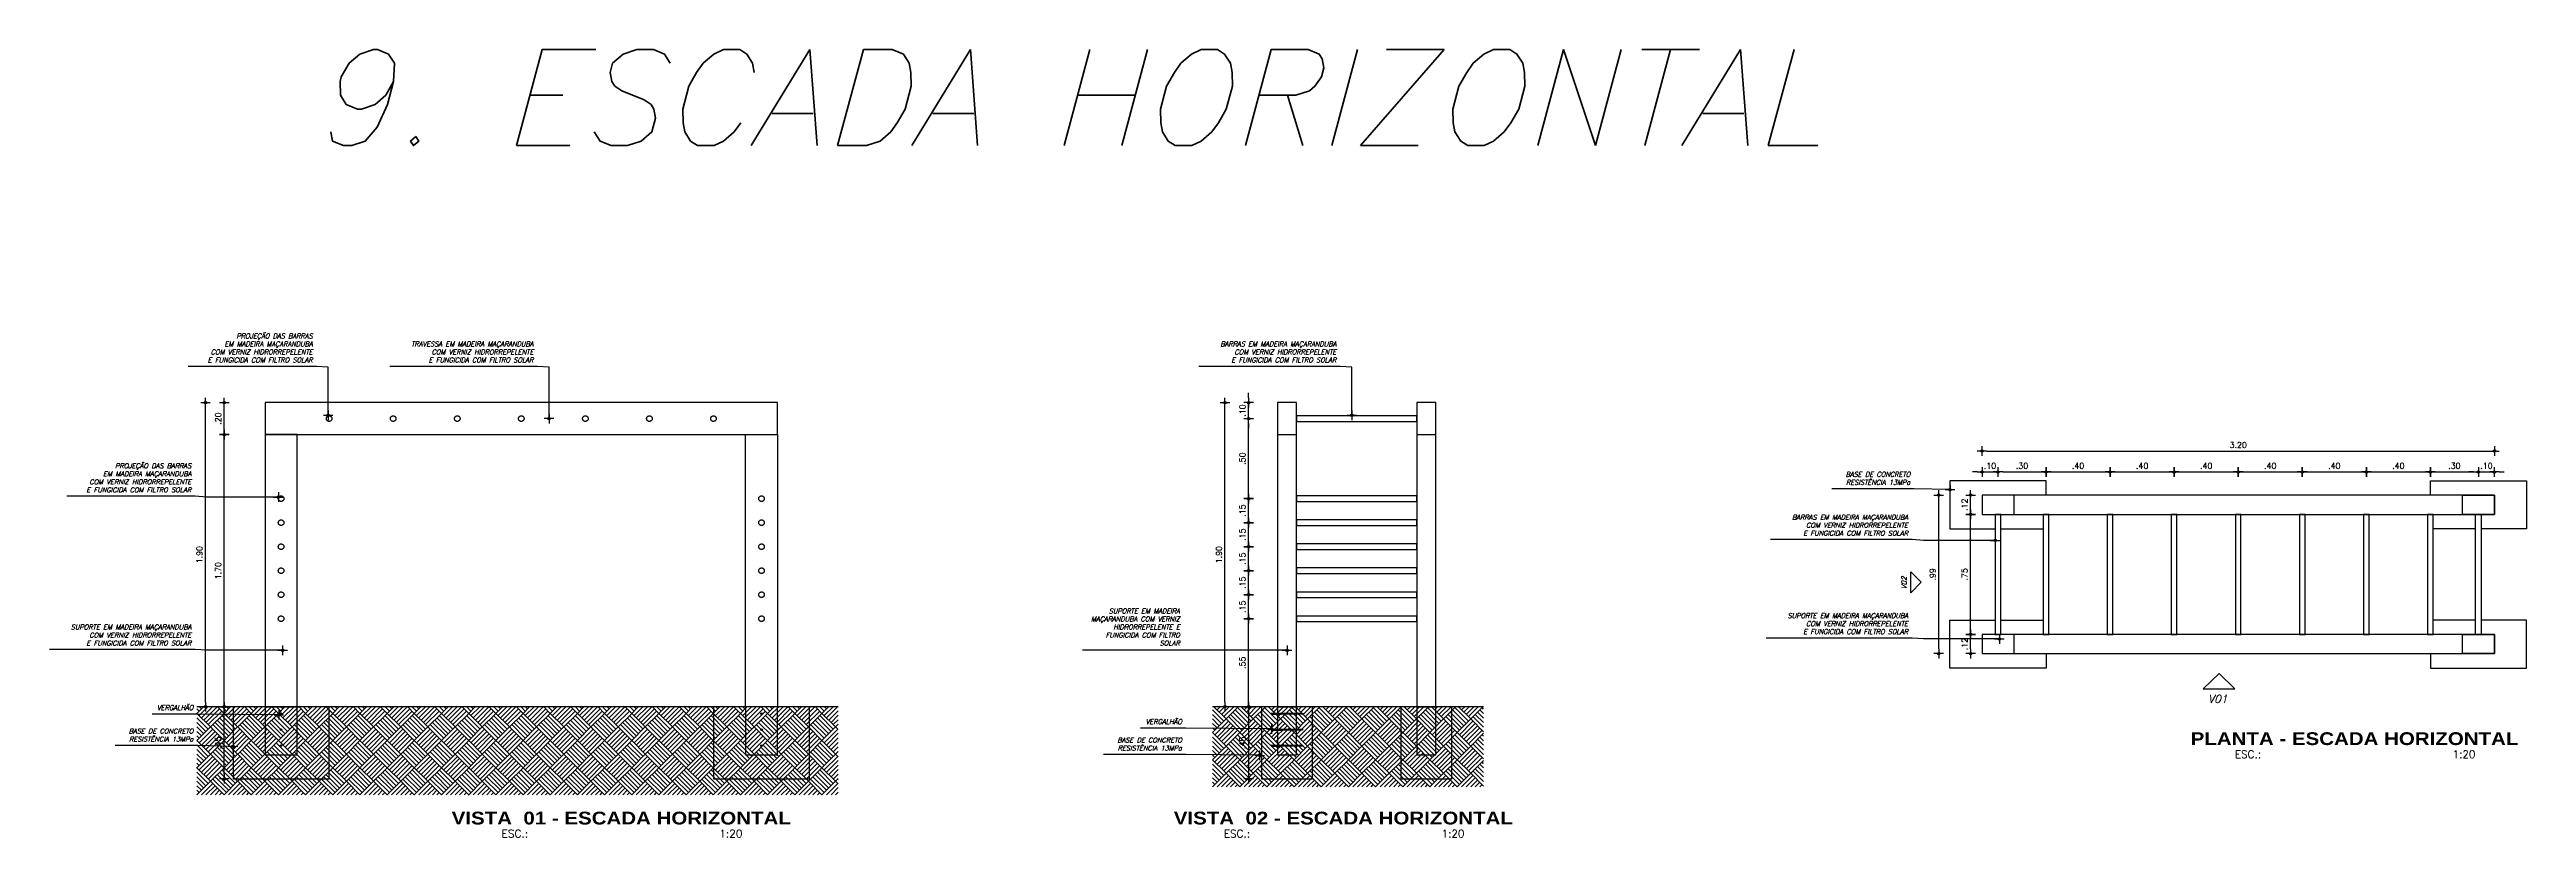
# Model space of a CAD drawing. Header units: millimetres. Extents: x 490 to 675, y -160 to -87.
# Drawn here: x 650.64 to 666.11, y -149.03 to -144.11 of the extents above; entities that cross this region are included whole.
import ezdxf
from ezdxf.enums import TextEntityAlignment as Align

# ---------------------------------------------------------------- set-up
doc = ezdxf.new("R2010")
doc.units = ezdxf.units.MM
doc.header["$LTSCALE"] = 2.5
doc.linetypes.add('HIDDEN', pattern=[0.375, 0.25, -0.125])
for name, color, linetype in [('ARQ_COTAS', 1, 'Continuous'), ('COTAS', 1, 'Continuous'), ('HAT', 8, 'Continuous'), ('TEXTOS', 2, 'Continuous'), ('TITULO', 2, 'Continuous'), ('UR_PROJEÇAO', 8, 'HIDDEN'), ('UR_VISTA1', 7, 'Continuous'), ('UR_VISTA2', 2, 'Continuous'), ('UR_VISTA4', 1, 'Continuous')]:
    doc.layers.add(name, color=color, linetype=linetype)
doc.styles.add('COTA20', font='ROMANS.SHX')
doc.styles.add('COTA200', font='ROMANS.SHX')
doc.styles.add('ROMANS', font='romans', dxfattribs={"oblique": 15})
doc.styles.add('TIT200', font='')
doc.styles.get('TIT200').set_extended_font_data('Arial Black')
doc.dimstyles.new('Cota20', dxfattribs={"dimscale": 0, "dimtxt": 0.04, "dimasz": 0.03, "dimexe": 0.05, "dimexo": 0.2, "dimgap": 0.025, "dimtad": 1, "dimlfac": -1, "dimzin": 4, "dimdsep": 46, "dimtxsty": 'ROMANS', "dimblk": 'ARCHTICK', "dimcen": 0.075, "dimclrd": 256, "dimclre": 8, "dimclrt": 2, "dimadec": 0, "dimazin": 0, "dimtfac": 1.2, "dimtix": 1, "dimtmove": 2, "dimatfit": 3, "dimldrblk": 'DOT', "dimfxl": 0.2, "dimfxlon": 1, "dimtvp": 2, "dimtolj": 1, "dimtzin": 4, "dimarcsym": 0})
doc.dimstyles.new('COTA20$0', dxfattribs={"dimtxt": 0.036, "dimasz": 0.03, "dimexe": 0.05, "dimexo": 0.95, "dimgap": 0.02, "dimtad": 1, "dimzin": 4, "dimdsep": 46, "dimtxsty": 'COTA20', "dimblk": 'bola', "dimcen": 0.1, "dimdle": 0.05, "dimse1": 1, "dimse2": 1, "dimclrd": 256, "dimclre": 256, "dimclrt": 2, "dimadec": 0, "dimazin": 0, "dimtfac": 1, "dimtix": 1, "dimtmove": 2, "dimatfit": 3, "dimldrblk": 'USERTICK', "dimfxl": 1, "dimtvp": 3.125, "dimtolj": 1, "dimtzin": 4, "dimarcsym": 0})

# ---------------------------------------------------------------- blocks, each defined once
blk = doc.blocks.new('bola')
blk.add_hatch(color=0).paths.add_polyline_path([(-0.25, 0, 1), (0.25, 0, 1)])
at = {"color": 0}
for p, q in [((-1, 0), (-0.25, 0)), ((0, 1), (0, 0.25)), ((0.25, 0), (1, 0)), ((0, -0.25), (0, -1))]:
    blk.add_line(p, q, dxfattribs=at)
blk.add_circle((0, 0), 0.25, dxfattribs=at)
blk = doc.blocks.new('*D595')
at = {"layer": 'COTAS', "lineweight": -2}
blk.add_line((662.64, -147.855), (662.64, -147.795), dxfattribs=at)
at = {"layer": 'DEFPOINTS', "color": 0}
for p in [(662.64, -147.765), (662.711, -147.765), (662.711, -147.885)]:
    blk.add_point(p, dxfattribs=at)
at = {"layer": 'COTAS', "lineweight": -2, "xscale": 0.03, "yscale": 0.03, "zscale": 0.03}
for p, rotation in [((662.64, -147.765), 90), ((662.64, -147.885), 270)]:
    blk.add_blockref('bola', p, dxfattribs=dict(at, rotation=rotation))
at = {"layer": 'COTAS', "color": 2, "insert": (662.602, -147.825), "char_height": 0.036, "attachment_point": 5, "rotation": 90, "style": 'COTA20'}
blk.add_mtext('\\A1;.12', dxfattribs=at)
blk = doc.blocks.new('USERTICK')
at = {"color": 0}
for p, q in [((-1, 0), (1, 0)), ((0, 1), (0, -1))]:
    blk.add_line(p, q, dxfattribs=at)
blk.add_circle((0, 0), 0.25, dxfattribs=at)
blk = doc.blocks.new('*D596')
at = {"layer": 'COTAS', "lineweight": -2}
blk.add_line((662.64, -147.735), (662.64, -147.045), dxfattribs=at)
at = {"layer": 'DEFPOINTS', "color": 0}
for p in [(662.64, -147.015), (662.711, -147.015), (662.711, -147.765)]:
    blk.add_point(p, dxfattribs=at)
at = {"layer": 'COTAS', "lineweight": -2, "xscale": 0.03, "yscale": 0.03, "zscale": 0.03}
for p, rotation in [((662.64, -147.015), 90), ((662.64, -147.765), 270)]:
    blk.add_blockref('bola', p, dxfattribs=dict(at, rotation=rotation))
at = {"layer": 'COTAS', "color": 2, "insert": (662.602, -147.39), "char_height": 0.036, "attachment_point": 5, "rotation": 90, "style": 'COTA20'}
blk.add_mtext('\\A1;.75', dxfattribs=at)
blk = doc.blocks.new('*D597')
at = {"layer": 'COTAS', "lineweight": -2}
blk.add_line((662.64, -146.985), (662.64, -146.925), dxfattribs=at)
at = {"layer": 'DEFPOINTS', "color": 0}
for p in [(662.64, -146.895), (662.711, -146.895), (662.711, -147.015)]:
    blk.add_point(p, dxfattribs=at)
at = {"layer": 'COTAS', "lineweight": -2, "xscale": 0.03, "yscale": 0.03, "zscale": 0.03}
for p, rotation in [((662.64, -146.895), 90), ((662.64, -147.015), 270)]:
    blk.add_blockref('bola', p, dxfattribs=dict(at, rotation=rotation))
at = {"layer": 'COTAS', "color": 2, "insert": (662.602, -146.955), "char_height": 0.036, "attachment_point": 5, "rotation": 90, "style": 'COTA20'}
blk.add_mtext('\\A1;.12', dxfattribs=at)
blk = doc.blocks.new('*D571')
at = {"layer": 'COTAS', "lineweight": -2}
blk.add_line((662.441, -147.855), (662.441, -146.925), dxfattribs=at)
at = {"layer": 'DEFPOINTS', "color": 0}
for p in [(662.441, -146.895), (662.628, -146.895), (662.628, -147.885)]:
    blk.add_point(p, dxfattribs=at)
at = {"layer": 'COTAS', "lineweight": -2, "xscale": 0.03, "yscale": 0.03, "zscale": 0.03}
for p, rotation in [((662.441, -146.895), 90), ((662.441, -147.885), 270)]:
    blk.add_blockref('bola', p, dxfattribs=dict(at, rotation=rotation))
at = {"layer": 'COTAS', "color": 2, "insert": (662.403, -147.39), "char_height": 0.036, "attachment_point": 5, "rotation": 90, "style": 'COTA20'}
blk.add_mtext('\\A1;.99', dxfattribs=at)
blk = doc.blocks.new('*D572')
at = {"layer": 'COTAS', "lineweight": -2}
blk.add_line((662.741, -146.62), (665.881, -146.62), dxfattribs=at)
at = {"layer": 'DEFPOINTS', "color": 0}
for p in [(665.911, -146.62), (662.711, -147.817), (665.911, -147.817)]:
    blk.add_point(p, dxfattribs=at)
at = {"layer": 'COTAS', "lineweight": -2, "xscale": 0.03, "yscale": 0.03, "zscale": 0.03, "rotation": 180}
blk.add_blockref('bola', (662.711, -146.62), dxfattribs=at)
at = {"layer": 'COTAS', "lineweight": -2, "xscale": 0.03, "yscale": 0.03, "zscale": 0.03}
blk.add_blockref('bola', (665.911, -146.62), dxfattribs=at)
at = {"layer": 'COTAS', "color": 2, "insert": (664.311, -146.582), "char_height": 0.036, "attachment_point": 5, "style": 'COTA20'}
blk.add_mtext('\\A1;3.20', dxfattribs=at)
blk = doc.blocks.new('*D573')
at = {"layer": 'COTAS', "lineweight": -2}
for p, q in [((662.681, -146.75), (662.651, -146.75)), ((662.711, -146.75), (662.811, -146.75)), ((662.841, -146.75), (662.871, -146.75))]:
    blk.add_line(p, q, dxfattribs=at)
at = {"layer": 'DEFPOINTS', "color": 0}
for p in [(662.811, -146.75), (662.711, -146.947), (662.811, -146.947)]:
    blk.add_point(p, dxfattribs=at)
at = {"layer": 'COTAS', "lineweight": -2, "xscale": 0.03, "yscale": 0.03, "zscale": 0.03}
blk.add_blockref('bola', (662.711, -146.75), dxfattribs=at)
at = {"layer": 'COTAS', "lineweight": -2, "xscale": 0.03, "yscale": 0.03, "zscale": 0.03, "rotation": 180}
blk.add_blockref('bola', (662.811, -146.75), dxfattribs=at)
at = {"layer": 'COTAS', "color": 2, "insert": (662.761, -146.712), "char_height": 0.036, "attachment_point": 5, "style": 'COTA20'}
blk.add_mtext('\\A1;.10', dxfattribs=at)
blk = doc.blocks.new('*D574')
at = {"layer": 'COTAS', "lineweight": -2}
blk.add_line((662.841, -146.75), (663.081, -146.75), dxfattribs=at)
at = {"layer": 'DEFPOINTS', "color": 0}
for p in [(663.111, -146.75), (662.811, -146.947), (663.111, -146.947)]:
    blk.add_point(p, dxfattribs=at)
at = {"layer": 'COTAS', "lineweight": -2, "xscale": 0.03, "yscale": 0.03, "zscale": 0.03, "rotation": 180}
blk.add_blockref('bola', (662.811, -146.75), dxfattribs=at)
at = {"layer": 'COTAS', "lineweight": -2, "xscale": 0.03, "yscale": 0.03, "zscale": 0.03}
blk.add_blockref('bola', (663.111, -146.75), dxfattribs=at)
at = {"layer": 'COTAS', "color": 2, "insert": (662.961, -146.712), "char_height": 0.036, "attachment_point": 5, "style": 'COTA20'}
blk.add_mtext('\\A1;.30', dxfattribs=at)
blk = doc.blocks.new('*D575')
at = {"layer": 'COTAS', "lineweight": -2}
blk.add_line((663.141, -146.75), (663.481, -146.75), dxfattribs=at)
at = {"layer": 'DEFPOINTS', "color": 0}
for p in [(663.511, -146.75), (663.111, -146.947), (663.511, -146.947)]:
    blk.add_point(p, dxfattribs=at)
at = {"layer": 'COTAS', "lineweight": -2, "xscale": 0.03, "yscale": 0.03, "zscale": 0.03, "rotation": 180}
blk.add_blockref('bola', (663.111, -146.75), dxfattribs=at)
at = {"layer": 'COTAS', "lineweight": -2, "xscale": 0.03, "yscale": 0.03, "zscale": 0.03}
blk.add_blockref('bola', (663.511, -146.75), dxfattribs=at)
at = {"layer": 'COTAS', "color": 2, "insert": (663.311, -146.712), "char_height": 0.036, "attachment_point": 5, "style": 'COTA20'}
blk.add_mtext('\\A1;.40', dxfattribs=at)
blk = doc.blocks.new('*D576')
at = {"layer": 'COTAS', "lineweight": -2}
blk.add_line((663.541, -146.75), (663.881, -146.75), dxfattribs=at)
at = {"layer": 'DEFPOINTS', "color": 0}
for p in [(663.911, -146.75), (663.511, -146.947), (663.911, -146.947)]:
    blk.add_point(p, dxfattribs=at)
at = {"layer": 'COTAS', "lineweight": -2, "xscale": 0.03, "yscale": 0.03, "zscale": 0.03, "rotation": 180}
blk.add_blockref('bola', (663.511, -146.75), dxfattribs=at)
at = {"layer": 'COTAS', "lineweight": -2, "xscale": 0.03, "yscale": 0.03, "zscale": 0.03}
blk.add_blockref('bola', (663.911, -146.75), dxfattribs=at)
at = {"layer": 'COTAS', "color": 2, "insert": (663.711, -146.712), "char_height": 0.036, "attachment_point": 5, "style": 'COTA20'}
blk.add_mtext('\\A1;.40', dxfattribs=at)
blk = doc.blocks.new('*D577')
at = {"layer": 'COTAS', "lineweight": -2}
blk.add_line((663.941, -146.75), (664.281, -146.75), dxfattribs=at)
at = {"layer": 'DEFPOINTS', "color": 0}
for p in [(664.311, -146.75), (663.911, -146.947), (664.311, -146.947)]:
    blk.add_point(p, dxfattribs=at)
at = {"layer": 'COTAS', "lineweight": -2, "xscale": 0.03, "yscale": 0.03, "zscale": 0.03, "rotation": 180}
blk.add_blockref('bola', (663.911, -146.75), dxfattribs=at)
at = {"layer": 'COTAS', "lineweight": -2, "xscale": 0.03, "yscale": 0.03, "zscale": 0.03}
blk.add_blockref('bola', (664.311, -146.75), dxfattribs=at)
at = {"layer": 'COTAS', "color": 2, "insert": (664.111, -146.712), "char_height": 0.036, "attachment_point": 5, "style": 'COTA20'}
blk.add_mtext('\\A1;.40', dxfattribs=at)
blk = doc.blocks.new('*D578')
at = {"layer": 'COTAS', "lineweight": -2}
blk.add_line((664.341, -146.75), (664.681, -146.75), dxfattribs=at)
at = {"layer": 'DEFPOINTS', "color": 0}
for p in [(664.711, -146.75), (664.311, -146.947), (664.711, -146.947)]:
    blk.add_point(p, dxfattribs=at)
at = {"layer": 'COTAS', "lineweight": -2, "xscale": 0.03, "yscale": 0.03, "zscale": 0.03, "rotation": 180}
blk.add_blockref('bola', (664.311, -146.75), dxfattribs=at)
at = {"layer": 'COTAS', "lineweight": -2, "xscale": 0.03, "yscale": 0.03, "zscale": 0.03}
blk.add_blockref('bola', (664.711, -146.75), dxfattribs=at)
at = {"layer": 'COTAS', "color": 2, "insert": (664.511, -146.712), "char_height": 0.036, "attachment_point": 5, "style": 'COTA20'}
blk.add_mtext('\\A1;.40', dxfattribs=at)
blk = doc.blocks.new('*D579')
at = {"layer": 'COTAS', "lineweight": -2}
blk.add_line((664.741, -146.75), (665.081, -146.75), dxfattribs=at)
at = {"layer": 'DEFPOINTS', "color": 0}
for p in [(665.111, -146.75), (664.711, -146.947), (665.111, -146.947)]:
    blk.add_point(p, dxfattribs=at)
at = {"layer": 'COTAS', "lineweight": -2, "xscale": 0.03, "yscale": 0.03, "zscale": 0.03, "rotation": 180}
blk.add_blockref('bola', (664.711, -146.75), dxfattribs=at)
at = {"layer": 'COTAS', "lineweight": -2, "xscale": 0.03, "yscale": 0.03, "zscale": 0.03}
blk.add_blockref('bola', (665.111, -146.75), dxfattribs=at)
at = {"layer": 'COTAS', "color": 2, "insert": (664.911, -146.712), "char_height": 0.036, "attachment_point": 5, "style": 'COTA20'}
blk.add_mtext('\\A1;.40', dxfattribs=at)
blk = doc.blocks.new('*D580')
at = {"layer": 'COTAS', "lineweight": -2}
blk.add_line((665.141, -146.75), (665.481, -146.75), dxfattribs=at)
at = {"layer": 'DEFPOINTS', "color": 0}
for p in [(665.511, -146.75), (665.111, -146.947), (665.511, -146.947)]:
    blk.add_point(p, dxfattribs=at)
at = {"layer": 'COTAS', "lineweight": -2, "xscale": 0.03, "yscale": 0.03, "zscale": 0.03, "rotation": 180}
blk.add_blockref('bola', (665.111, -146.75), dxfattribs=at)
at = {"layer": 'COTAS', "lineweight": -2, "xscale": 0.03, "yscale": 0.03, "zscale": 0.03}
blk.add_blockref('bola', (665.511, -146.75), dxfattribs=at)
at = {"layer": 'COTAS', "color": 2, "insert": (665.311, -146.712), "char_height": 0.036, "attachment_point": 5, "style": 'COTA20'}
blk.add_mtext('\\A1;.40', dxfattribs=at)
blk = doc.blocks.new('*D581')
at = {"layer": 'COTAS', "lineweight": -2}
blk.add_line((665.541, -146.75), (665.781, -146.75), dxfattribs=at)
at = {"layer": 'DEFPOINTS', "color": 0}
for p in [(665.811, -146.75), (665.511, -146.947), (665.811, -146.947)]:
    blk.add_point(p, dxfattribs=at)
at = {"layer": 'COTAS', "lineweight": -2, "xscale": 0.03, "yscale": 0.03, "zscale": 0.03, "rotation": 180}
blk.add_blockref('bola', (665.511, -146.75), dxfattribs=at)
at = {"layer": 'COTAS', "lineweight": -2, "xscale": 0.03, "yscale": 0.03, "zscale": 0.03}
blk.add_blockref('bola', (665.811, -146.75), dxfattribs=at)
at = {"layer": 'COTAS', "color": 2, "insert": (665.661, -146.712), "char_height": 0.036, "attachment_point": 5, "style": 'COTA20'}
blk.add_mtext('\\A1;.30', dxfattribs=at)
blk = doc.blocks.new('*D582')
at = {"layer": 'COTAS', "lineweight": -2}
for p, q in [((665.781, -146.75), (665.751, -146.75)), ((665.811, -146.75), (665.911, -146.75)), ((665.941, -146.75), (665.971, -146.75))]:
    blk.add_line(p, q, dxfattribs=at)
at = {"layer": 'DEFPOINTS', "color": 0}
for p in [(665.911, -146.75), (665.811, -146.947), (665.911, -146.947)]:
    blk.add_point(p, dxfattribs=at)
at = {"layer": 'COTAS', "lineweight": -2, "xscale": 0.03, "yscale": 0.03, "zscale": 0.03}
blk.add_blockref('bola', (665.811, -146.75), dxfattribs=at)
at = {"layer": 'COTAS', "lineweight": -2, "xscale": 0.03, "yscale": 0.03, "zscale": 0.03, "rotation": 180}
blk.add_blockref('bola', (665.911, -146.75), dxfattribs=at)
at = {"layer": 'COTAS', "color": 2, "insert": (665.861, -146.712), "char_height": 0.036, "attachment_point": 5, "style": 'COTA20'}
blk.add_mtext('\\A1;.10', dxfattribs=at)
blk = doc.blocks.new('*D583')
at = {"layer": 'COTAS', "lineweight": -2}
blk.add_line((658.131, -148.187), (658.131, -147.697), dxfattribs=at)
at = {"layer": 'DEFPOINTS', "color": 0}
for p in [(658.131, -147.667), (658.335, -147.667), (658.215, -148.217)]:
    blk.add_point(p, dxfattribs=at)
at = {"layer": 'COTAS', "lineweight": -2, "xscale": 0.03, "yscale": 0.03, "zscale": 0.03}
for p, rotation in [((658.131, -147.667), 90), ((658.131, -148.217), 270)]:
    blk.add_blockref('bola', p, dxfattribs=dict(at, rotation=rotation))
at = {"layer": 'COTAS', "color": 2, "insert": (658.093, -147.942), "char_height": 0.036, "attachment_point": 5, "rotation": 90, "style": 'COTA20'}
blk.add_mtext('\\A1;.55', dxfattribs=at)
blk = doc.blocks.new('*D584')
at = {"layer": 'COTAS', "lineweight": -2}
blk.add_line((658.131, -147.637), (658.131, -147.547), dxfattribs=at)
at = {"layer": 'DEFPOINTS', "color": 0}
for p in [(658.131, -147.517), (658.335, -147.517), (658.335, -147.667)]:
    blk.add_point(p, dxfattribs=at)
at = {"layer": 'COTAS', "lineweight": -2, "xscale": 0.03, "yscale": 0.03, "zscale": 0.03}
for p, rotation in [((658.131, -147.517), 90), ((658.131, -147.667), 270)]:
    blk.add_blockref('bola', p, dxfattribs=dict(at, rotation=rotation))
at = {"layer": 'COTAS', "color": 2, "insert": (658.093, -147.592), "char_height": 0.036, "attachment_point": 5, "rotation": 90, "style": 'COTA20'}
blk.add_mtext('\\A1;.15', dxfattribs=at)
blk = doc.blocks.new('*D585')
at = {"layer": 'COTAS', "lineweight": -2}
blk.add_line((658.131, -147.487), (658.131, -147.397), dxfattribs=at)
at = {"layer": 'DEFPOINTS', "color": 0}
for p in [(658.131, -147.367), (658.335, -147.367), (658.335, -147.517)]:
    blk.add_point(p, dxfattribs=at)
at = {"layer": 'COTAS', "lineweight": -2, "xscale": 0.03, "yscale": 0.03, "zscale": 0.03}
for p, rotation in [((658.131, -147.367), 90), ((658.131, -147.517), 270)]:
    blk.add_blockref('bola', p, dxfattribs=dict(at, rotation=rotation))
at = {"layer": 'COTAS', "color": 2, "insert": (658.093, -147.442), "char_height": 0.036, "attachment_point": 5, "rotation": 90, "style": 'COTA20'}
blk.add_mtext('\\A1;.15', dxfattribs=at)
blk = doc.blocks.new('*D586')
at = {"layer": 'COTAS', "lineweight": -2}
blk.add_line((658.131, -147.337), (658.131, -147.247), dxfattribs=at)
at = {"layer": 'DEFPOINTS', "color": 0}
for p in [(658.131, -147.217), (658.335, -147.217), (658.335, -147.367)]:
    blk.add_point(p, dxfattribs=at)
at = {"layer": 'COTAS', "lineweight": -2, "xscale": 0.03, "yscale": 0.03, "zscale": 0.03}
for p, rotation in [((658.131, -147.217), 90), ((658.131, -147.367), 270)]:
    blk.add_blockref('bola', p, dxfattribs=dict(at, rotation=rotation))
at = {"layer": 'COTAS', "color": 2, "insert": (658.093, -147.292), "char_height": 0.036, "attachment_point": 5, "rotation": 90, "style": 'COTA20'}
blk.add_mtext('\\A1;.15', dxfattribs=at)
blk = doc.blocks.new('*D587')
at = {"layer": 'COTAS', "lineweight": -2}
blk.add_line((658.131, -147.187), (658.131, -147.097), dxfattribs=at)
at = {"layer": 'DEFPOINTS', "color": 0}
for p in [(658.131, -147.067), (658.335, -147.067), (658.335, -147.217)]:
    blk.add_point(p, dxfattribs=at)
at = {"layer": 'COTAS', "lineweight": -2, "xscale": 0.03, "yscale": 0.03, "zscale": 0.03}
for p, rotation in [((658.131, -147.067), 90), ((658.131, -147.217), 270)]:
    blk.add_blockref('bola', p, dxfattribs=dict(at, rotation=rotation))
at = {"layer": 'COTAS', "color": 2, "insert": (658.093, -147.142), "char_height": 0.036, "attachment_point": 5, "rotation": 90, "style": 'COTA20'}
blk.add_mtext('\\A1;.15', dxfattribs=at)
blk = doc.blocks.new('*D588')
at = {"layer": 'COTAS', "lineweight": -2}
blk.add_line((658.131, -147.037), (658.131, -146.947), dxfattribs=at)
at = {"layer": 'DEFPOINTS', "color": 0}
for p in [(658.131, -146.917), (658.335, -146.917), (658.335, -147.067)]:
    blk.add_point(p, dxfattribs=at)
at = {"layer": 'COTAS', "lineweight": -2, "xscale": 0.03, "yscale": 0.03, "zscale": 0.03}
for p, rotation in [((658.131, -146.917), 90), ((658.131, -147.067), 270)]:
    blk.add_blockref('bola', p, dxfattribs=dict(at, rotation=rotation))
at = {"layer": 'COTAS', "color": 2, "insert": (658.093, -146.992), "char_height": 0.036, "attachment_point": 5, "rotation": 90, "style": 'COTA20'}
blk.add_mtext('\\A1;.15', dxfattribs=at)
blk = doc.blocks.new('*D589')
at = {"layer": 'COTAS', "lineweight": -2}
blk.add_line((658.131, -146.887), (658.131, -146.447), dxfattribs=at)
at = {"layer": 'DEFPOINTS', "color": 0}
for p in [(658.131, -146.417), (658.335, -146.417), (658.335, -146.917)]:
    blk.add_point(p, dxfattribs=at)
at = {"layer": 'COTAS', "lineweight": -2, "xscale": 0.03, "yscale": 0.03, "zscale": 0.03}
for p, rotation in [((658.131, -146.417), 90), ((658.131, -146.917), 270)]:
    blk.add_blockref('bola', p, dxfattribs=dict(at, rotation=rotation))
at = {"layer": 'COTAS', "color": 2, "insert": (658.093, -146.667), "char_height": 0.036, "attachment_point": 5, "rotation": 90, "style": 'COTA20'}
blk.add_mtext('\\A1;.50', dxfattribs=at)
blk = doc.blocks.new('*D590')
at = {"layer": 'COTAS', "lineweight": -2}
for p, q in [((658.131, -146.287), (658.131, -146.257)), ((658.131, -146.417), (658.131, -146.317)), ((658.131, -146.447), (658.131, -146.477))]:
    blk.add_line(p, q, dxfattribs=at)
at = {"layer": 'DEFPOINTS', "color": 0}
for p in [(658.131, -146.317), (658.215, -146.317), (658.335, -146.417)]:
    blk.add_point(p, dxfattribs=at)
at = {"layer": 'COTAS', "lineweight": -2, "xscale": 0.03, "yscale": 0.03, "zscale": 0.03}
for p, rotation in [((658.131, -146.317), 270), ((658.131, -146.417), 90)]:
    blk.add_blockref('bola', p, dxfattribs=dict(at, rotation=rotation))
at = {"layer": 'COTAS', "color": 2, "insert": (658.093, -146.367), "char_height": 0.036, "attachment_point": 5, "rotation": 90, "style": 'COTA20'}
blk.add_mtext('\\A1;.10', dxfattribs=at)
blk = doc.blocks.new('*D591')
at = {"layer": 'COTAS', "lineweight": -2}
blk.add_line((657.984, -148.187), (657.984, -146.347), dxfattribs=at)
at = {"layer": 'DEFPOINTS', "color": 0}
for p in [(657.984, -146.317), (658.335, -146.317), (658.335, -148.217)]:
    blk.add_point(p, dxfattribs=at)
at = {"layer": 'COTAS', "lineweight": -2, "xscale": 0.03, "yscale": 0.03, "zscale": 0.03}
for p, rotation in [((657.984, -146.317), 90), ((657.984, -148.217), 270)]:
    blk.add_blockref('bola', p, dxfattribs=dict(at, rotation=rotation))
at = {"layer": 'COTAS', "color": 2, "insert": (657.946, -147.267), "char_height": 0.036, "attachment_point": 5, "rotation": 90, "style": 'COTA20'}
blk.add_mtext('\\A1;1.90', dxfattribs=at)
blk = doc.blocks.new('*D592')
at = {"layer": 'COTAS', "lineweight": -2}
blk.add_line((651.735, -148.187), (651.735, -146.547), dxfattribs=at)
at = {"layer": 'DEFPOINTS', "color": 0}
for p in [(651.735, -146.517), (651.841, -146.517), (651.841, -148.217)]:
    blk.add_point(p, dxfattribs=at)
at = {"layer": 'COTAS', "lineweight": -2, "xscale": 0.03, "yscale": 0.03, "zscale": 0.03}
for p, rotation in [((651.735, -146.517), 90), ((651.735, -148.217), 270)]:
    blk.add_blockref('bola', p, dxfattribs=dict(at, rotation=rotation))
at = {"layer": 'COTAS', "color": 2, "insert": (651.697, -147.367), "char_height": 0.036, "attachment_point": 5, "rotation": 90, "style": 'COTA20'}
blk.add_mtext('\\A1;1.70', dxfattribs=at)
blk = doc.blocks.new('*D593')
at = {"layer": 'COTAS', "lineweight": -2}
blk.add_line((651.735, -146.487), (651.735, -146.347), dxfattribs=at)
at = {"layer": 'DEFPOINTS', "color": 0}
for p in [(651.735, -146.317), (651.841, -146.317), (651.841, -146.517)]:
    blk.add_point(p, dxfattribs=at)
at = {"layer": 'COTAS', "lineweight": -2, "xscale": 0.03, "yscale": 0.03, "zscale": 0.03}
for p, rotation in [((651.735, -146.317), 90), ((651.735, -146.517), 270)]:
    blk.add_blockref('bola', p, dxfattribs=dict(at, rotation=rotation))
at = {"layer": 'COTAS', "color": 2, "insert": (651.697, -146.417), "char_height": 0.036, "attachment_point": 5, "rotation": 90, "style": 'COTA20'}
blk.add_mtext('\\A1;.20', dxfattribs=at)
blk = doc.blocks.new('*D594')
at = {"layer": 'COTAS', "lineweight": -2}
blk.add_line((651.618, -148.187), (651.618, -146.347), dxfattribs=at)
at = {"layer": 'DEFPOINTS', "color": 0}
for p in [(651.618, -146.317), (651.841, -146.317), (651.841, -148.217)]:
    blk.add_point(p, dxfattribs=at)
at = {"layer": 'COTAS', "lineweight": -2, "xscale": 0.03, "yscale": 0.03, "zscale": 0.03}
for p, rotation in [((651.618, -146.317), 90), ((651.618, -148.217), 270)]:
    blk.add_blockref('bola', p, dxfattribs=dict(at, rotation=rotation))
at = {"layer": 'COTAS', "color": 2, "insert": (651.58, -147.267), "char_height": 0.036, "attachment_point": 5, "rotation": 90, "style": 'COTA20'}
blk.add_mtext('\\A1;1.90', dxfattribs=at)
blk = doc.blocks.new('DOT')
for p, q in [((-1, 0), (1, 0)), ((0, 1), (0, -1))]:
    blk.add_line(p, q)
blk.add_circle((0, 0), 0.25)
blk = doc.blocks.new('*D598')
at = {"layer": 'COTAS', "lineweight": -2}
blk.add_line((651.735, -148.637), (651.735, -148.247), dxfattribs=at)
at = {"layer": 'DEFPOINTS', "color": 0}
for p in [(651.735, -148.217), (651.79, -148.217), (651.79, -148.667)]:
    blk.add_point(p, dxfattribs=at)
at = {"layer": 'COTAS', "lineweight": -2, "xscale": 0.03, "yscale": 0.03, "zscale": 0.03}
for p, rotation in [((651.735, -148.217), 90), ((651.735, -148.667), 270)]:
    blk.add_blockref('bola', p, dxfattribs=dict(at, rotation=rotation))
at = {"layer": 'COTAS', "color": 2, "insert": (651.697, -148.442), "char_height": 0.036, "attachment_point": 5, "rotation": 90, "style": 'COTA20'}
blk.add_mtext('\\A1;.45', dxfattribs=at)
blk = doc.blocks.new('*D599')
at = {"layer": 'COTAS', "lineweight": -2}
blk.add_line((658.131, -148.247), (658.131, -148.637), dxfattribs=at)
at = {"layer": 'DEFPOINTS', "color": 0}
for p in [(658.211, -148.217), (658.131, -148.667), (658.211, -148.667)]:
    blk.add_point(p, dxfattribs=at)
at = {"layer": 'COTAS', "lineweight": -2, "xscale": 0.03, "yscale": 0.03, "zscale": 0.03}
for p, rotation in [((658.131, -148.217), 90), ((658.131, -148.667), 270)]:
    blk.add_blockref('bola', p, dxfattribs=dict(at, rotation=rotation))
at = {"layer": 'COTAS', "color": 2, "insert": (658.093, -148.442), "char_height": 0.036, "attachment_point": 5, "rotation": 90, "style": 'COTA20'}
blk.add_mtext('\\A1;.45', dxfattribs=at)

msp = doc.modelspace()

# ---------------------------------------------------------------- hatches: boundary and pattern name
at = {"layer": 'HAT'}
h = msp.add_hatch(dxfattribs=at)
h.set_pattern_fill('AR-PARQ1', color=256, scale=0.01, angle=45, style=0)
h.set_pattern_definition([(135, (651.56415, -148.76703), (-0.1697056, 1e-17), [0.12, -0.12]), (135, (651.57829, -148.75289), (-0.1697056, 1e-17), [0.12, -0.12]), (135, (651.59243, -148.73874), (-0.1697056, 1e-17), [0.12, -0.12]), (135, (651.60657, -148.7246), (-0.1697056, 1e-17), [0.12, -0.12]), (135, (651.62072, -148.71046), (-0.1697056, 1e-17), [0.12, -0.12]), (135, (651.63486, -148.69632), (-0.1697056, 1e-17), [0.12, -0.12]), (135, (651.649, -148.68217), (-0.1697056, 1e-17), [0.12, -0.12]), (45, (651.4793, -148.68217), (0.1697056, -1e-17), [0.12, -0.12]), (45, (651.46515, -148.66803), (0.1697056, -1e-17), [0.12, -0.12]), (45, (651.45101, -148.65389), (0.1697056, -1e-17), [0.12, -0.12]), (45, (651.43687, -148.63975), (0.1697056, -1e-17), [0.12, -0.12]), (45, (651.42273, -148.62561), (0.1697056, -1e-17), [0.12, -0.12]), (45, (651.40858, -148.61146), (0.1697056, -1e-17), [0.12, -0.12]), (45, (651.39444, -148.59732), (0.1697056, -1e-17), [0.12, -0.12])])
h.paths.add_polyline_path([(655.569, -148.217), (651.564, -148.217), (651.564, -148.767), (655.569, -148.767)])
h = msp.add_hatch(dxfattribs=at)
h.set_pattern_fill('AR-PARQ1', color=256, scale=0.01, angle=45, style=0)
h.set_pattern_definition([(135, (657.90589, -148.71703), (-0.169706, 1e-17), [0.12, -0.12]), (135, (657.92003, -148.70289), (-0.169706, 1e-17), [0.12, -0.12]), (135, (657.93417, -148.68874), (-0.169706, 1e-17), [0.12, -0.12]), (135, (657.94831, -148.6746), (-0.169706, 1e-17), [0.12, -0.12]), (135, (657.96246, -148.66046), (-0.169706, 1e-17), [0.12, -0.12]), (135, (657.9766, -148.64632), (-0.169706, 1e-17), [0.12, -0.12]), (135, (657.99074, -148.63217), (-0.169706, 1e-17), [0.12, -0.12]), (45, (657.82104, -148.63217), (0.169706, -1e-17), [0.12, -0.12]), (45, (657.80689, -148.61803), (0.169706, -1e-17), [0.12, -0.12]), (45, (657.79275, -148.60389), (0.169706, -1e-17), [0.12, -0.12]), (45, (657.77861, -148.58975), (0.169706, -1e-17), [0.12, -0.12]), (45, (657.76447, -148.57561), (0.169706, -1e-17), [0.12, -0.12]), (45, (657.75032, -148.56146), (0.169706, -1e-17), [0.12, -0.12]), (45, (657.73618, -148.54732), (0.169706, -1e-17), [0.12, -0.12])])
h.paths.add_polyline_path([(657.906, -148.217), (659.598, -148.217), (659.598, -148.717), (657.906, -148.717)])

# ---------------------------------------------------------------- linework, layer by layer
for centre in [(652.09, -148.26), (655.09, -148.26), (652.09, -148.36), (652.09, -148.46), (655.09, -148.36), (655.09, -148.46)]:
    msp.add_circle(centre, 0.005, dxfattribs=at)
at = {"layer": 'TEXTOS', "ltscale": 10}
for points in [[(662.267, -147.505), (662.267, -147.373), (662.331, -147.439)], [(664.092, -148.104), (664.29, -148.104), (664.191, -148.008)]]:
    msp.add_lwpolyline(points, close=True, dxfattribs=at)
at = {"layer": 'UR_PROJEÇAO', "ltscale": 5}
for p, q in [((658.273, -148.257), (658.468, -148.257)), ((658.273, -148.357), (658.468, -148.357)), ((658.273, -148.457), (658.468, -148.457))]:
    msp.add_line(p, q, dxfattribs=at)
for points in [[(663.111, -146.895), (663.111, -146.805), (662.511, -146.805), (662.511, -147.105), (662.793, -147.105)], [(665.511, -146.895), (665.511, -146.805), (666.111, -146.805), (666.111, -147.105), (665.828, -147.105)], [(662.828, -147.105), (663.093, -147.105)], [(665.793, -147.105), (665.528, -147.105)], [(663.111, -147.885), (663.111, -147.975), (662.511, -147.975), (662.511, -147.675), (662.793, -147.675)], [(662.828, -147.675), (663.093, -147.675)], [(665.511, -147.885), (665.511, -147.975), (666.111, -147.975), (666.111, -147.675), (665.828, -147.675)], [(665.793, -147.675), (665.528, -147.675)], [(651.79, -148.217), (651.79, -148.667), (652.39, -148.667), (652.39, -148.217), (651.79, -148.217)], [(651.99, -148.217), (651.99, -148.517), (652.19, -148.517), (652.19, -148.217)], [(654.79, -148.217), (654.79, -148.667), (655.39, -148.667), (655.39, -148.217), (654.79, -148.217)], [(654.99, -148.217), (654.99, -148.517), (655.19, -148.517), (655.19, -148.217)], [(658.211, -148.217), (658.211, -148.667), (658.531, -148.667), (658.531, -148.217), (658.211, -148.217)], [(658.273, -148.257), (658.273, -148.262), (658.336, -148.262)], [(658.311, -148.217), (658.311, -148.517), (658.431, -148.517), (658.431, -148.217)], [(658.468, -148.257), (658.468, -148.262), (658.336, -148.262)], [(659.081, -148.217), (659.081, -148.667), (659.401, -148.667), (659.401, -148.217), (659.081, -148.217)], [(659.181, -148.217), (659.181, -148.517), (659.301, -148.517), (659.301, -148.217)], [(658.273, -148.357), (658.273, -148.362), (658.336, -148.362)], [(658.273, -148.457), (658.273, -148.462), (658.336, -148.462)], [(658.468, -148.357), (658.468, -148.362), (658.336, -148.362)], [(658.468, -148.457), (658.468, -148.462), (658.336, -148.462)]]:
    msp.add_lwpolyline(points, dxfattribs=at)
for points in [[(662.711, -147.015), (662.911, -147.015), (662.911, -146.895), (662.711, -146.895)], [(665.911, -147.015), (665.711, -147.015), (665.711, -146.895), (665.911, -146.895)], [(662.711, -147.885), (662.911, -147.885), (662.911, -147.765), (662.711, -147.765)], [(665.911, -147.885), (665.711, -147.885), (665.711, -147.765), (665.911, -147.765)]]:
    msp.add_lwpolyline(points, close=True, dxfattribs=at)
for centre in [(652.39, -146.417), (652.79, -146.417), (653.19, -146.417), (653.59, -146.417), (653.99, -146.417), (654.39, -146.417), (654.79, -146.417), (652.09, -146.917), (655.09, -146.917), (652.09, -147.067), (655.09, -147.067), (652.09, -147.217), (655.09, -147.217), (652.09, -147.367), (655.09, -147.367), (652.09, -147.517), (655.09, -147.517), (652.09, -147.667), (655.09, -147.667)]:
    msp.add_circle(centre, 0.0175, dxfattribs=at)
at = {"layer": 'UR_VISTA1'}
for p, q in [((658.311, -146.517), (658.431, -146.517)), ((659.181, -146.517), (659.301, -146.517))]:
    msp.add_line(p, q, dxfattribs=at)
for points in [[(659.181, -146.435), (659.181, -146.4), (658.431, -146.4), (658.431, -146.435)], [(659.181, -146.935), (659.181, -146.9), (658.431, -146.9), (658.431, -146.935)], [(659.181, -147.085), (659.181, -147.05), (658.431, -147.05), (658.431, -147.085)], [(662.793, -147.765), (662.828, -147.765), (662.828, -147.015), (662.793, -147.015)], [(665.828, -147.765), (665.793, -147.765), (665.793, -147.015), (665.828, -147.015)], [(659.181, -147.235), (659.181, -147.2), (658.431, -147.2), (658.431, -147.235)], [(659.181, -147.385), (659.181, -147.35), (658.431, -147.35), (658.431, -147.385)], [(659.181, -147.535), (659.181, -147.5), (658.431, -147.5), (658.431, -147.535)], [(659.181, -147.685), (659.181, -147.65), (658.431, -147.65), (658.431, -147.685)]]:
    msp.add_lwpolyline(points, close=True, dxfattribs=at)
for centre in [(652.09, -148.26), (655.09, -148.26), (652.09, -148.36), (652.09, -148.46), (655.09, -148.36), (655.09, -148.46)]:
    msp.add_circle(centre, 0.0025, dxfattribs=at)
at = {"layer": 'UR_VISTA2'}
for points in [[(651.99, -146.517), (655.19, -146.517), (655.19, -146.317), (651.99, -146.317)], [(658.431, -148.217), (658.431, -146.317), (658.311, -146.317), (658.311, -148.217)], [(659.301, -148.217), (659.301, -146.317), (659.181, -146.317), (659.181, -148.217)], [(651.99, -148.217), (652.19, -148.217), (652.19, -146.517), (651.99, -146.517)], [(655.19, -148.217), (654.99, -148.217), (654.99, -146.517), (655.19, -146.517)], [(662.711, -147.015), (665.911, -147.015), (665.911, -146.895), (662.711, -146.895)], [(663.093, -147.765), (663.128, -147.765), (663.128, -147.015), (663.093, -147.015)], [(663.493, -147.765), (663.528, -147.765), (663.528, -147.015), (663.493, -147.015)], [(663.893, -147.765), (663.928, -147.765), (663.928, -147.015), (663.893, -147.015)], [(664.293, -147.765), (664.328, -147.765), (664.328, -147.015), (664.293, -147.015)], [(664.693, -147.765), (664.728, -147.765), (664.728, -147.015), (664.693, -147.015)], [(665.093, -147.765), (665.128, -147.765), (665.128, -147.015), (665.093, -147.015)], [(665.493, -147.765), (665.528, -147.765), (665.528, -147.015), (665.493, -147.015)], [(662.711, -147.885), (665.911, -147.885), (665.911, -147.765), (662.711, -147.765)]]:
    msp.add_lwpolyline(points, close=True, dxfattribs=at)
at = {"layer": 'UR_VISTA4'}
for p, q in [((655.569, -148.217), (651.564, -148.217)), ((659.598, -148.217), (657.906, -148.217))]:
    msp.add_line(p, q, dxfattribs=at)

# ---------------------------------------------------------------- texts
at = {"layer": 'ARQ_COTAS', "color": 4, "insert": (661.711, -144.712), "char_height": 0.6, "attachment_point": 9, "style": 'ROMANS'}
msp.add_mtext('9. ESCADA HORIZONTAL', dxfattribs=at)
at = {"layer": 'ARQ_COTAS', "color": 2, "char_height": 0.03, "attachment_point": 9, "style": 'ROMANS'}
for s, insert in [('PROJEÇÃO DAS BARRAS\\PEM MADEIRA MAÇARANDUBA\\PCOM VERNIZ HIDRORREPELENTE\\PE FUNGICIDA COM FILTRO SOLAR', (652.287, -146.066)), ('TRAVESSA EM MADEIRA MAÇARANDUBA\\PCOM VERNIZ HIDRORREPELENTE\\PE FUNGICIDA COM FILTRO SOLAR', (653.666, -146.066)), ('BARRAS EM MADEIRA MAÇARANDUBA\\PCOM VERNIZ HIDRORREPELENTE\\PE FUNGICIDA COM FILTRO SOLAR', (658.679, -146.066)), ('PROJEÇÃO DAS BARRAS\\PEM MADEIRA MAÇARANDUBA\\PCOM VERNIZ HIDRORREPELENTE\\PE FUNGICIDA COM FILTRO SOLAR', (651.529, -146.877)), ('BASE DE CONCRETO \\PRESISTÊNCIA 13MPa ', (662.263, -146.83)), ('BARRAS EM MADEIRA MAÇARANDUBA\\PCOM VERNIZ HIDRORREPELENTE\\PE FUNGICIDA COM FILTRO SOLAR', (662.249, -147.148)), ('SUPORTE EM MADEIRA MAÇARANDUBA\\PCOM VERNIZ HIDRORREPELENTE\\PE FUNGICIDA COM FILTRO SOLAR', (651.529, -147.834)), ('SUPORTE EM MADEIRA MAÇARANDUBA\\PCOM VERNIZ HIDRORREPELENTE\\PE FUNGICIDA COM FILTRO SOLAR', (662.249, -147.763)), ('VERGALHÃO', (651.542, -148.237)), ('VERGALHÃO', (657.715, -148.325)), ('BASE DE CONCRETO \\PRESISTÊNCIA 13MPa ', (651.542, -148.434)), ('BASE DE CONCRETO \\PRESISTÊNCIA 13MPa ', (657.715, -148.49))]:
    msp.add_mtext(s, dxfattribs=dict(at, insert=insert))
at = {"layer": 'ARQ_COTAS', "color": 2, "insert": (657.702, -147.834), "char_height": 0.03, "width": 0.61527, "attachment_point": 9, "style": 'ROMANS'}
msp.add_mtext('SUPORTE EM MADEIRA MAÇARANDUBA COM VERNIZ HIDRORREPELENTE E FUNGICIDA COM FILTRO SOLAR', dxfattribs=at)
at = {"layer": 'TEXTOS', "ltscale": 10, "insert": (662.208, -147.484), "char_height": 0.0325, "attachment_point": 1, "rotation": 90, "style": 'ROMANS'}
msp.add_mtext('V02', dxfattribs=at)
at = {"layer": 'TEXTOS', "ltscale": 10, "insert": (664.123, -148.192), "char_height": 0.0488, "attachment_point": 7, "style": 'ROMANS'}
msp.add_mtext('V01', dxfattribs=at)
at = {"layer": 'TITULO'}
for s, height, style, p in [('PLANTA - ESCADA HORIZONTAL', 0.08, 'TIT200', (665.037, -148.416)), ('ESC.:                                 1:20', 0.048, 'COTA200', (665.041, -148.513)), ('VISTA  01 - ESCADA HORIZONTAL', 0.08, 'TIT200', (654.214, -148.912)), ('VISTA  02 - ESCADA HORIZONTAL', 0.08, 'TIT200', (658.723, -148.912)), ('ESC.:                                 1:20', 0.048, 'COTA200', (654.219, -149.009)), ('ESC.:                                 1:20', 0.048, 'COTA200', (658.728, -149.009))]:
    msp.add_text(s, height=height, dxfattribs=dict(at, style=style)).set_placement(p, align=Align.MIDDLE_CENTER)

# ---------------------------------------------------------------- dimensions: what is measured, and where the dimension line sits
at = {"layer": 'COTAS'}
for base, p1, p2, picture, middle in [((651.618, -146.317), (651.841, -148.217), (651.841, -146.317), '*D594', (651.58, -147.267)), ((651.735, -146.317), (651.841, -146.517), (651.841, -146.317), '*D593', (651.697, -146.417)), ((657.984, -146.317), (658.335, -148.217), (658.335, -146.317), '*D591', (657.946, -147.267)), ((658.131, -146.317), (658.335, -146.417), (658.215, -146.317), '*D590', (658.093, -146.367)), ((658.131, -146.417), (658.335, -146.917), (658.335, -146.417), '*D589', (658.093, -146.667)), ((651.735, -146.517), (651.841, -148.217), (651.841, -146.517), '*D592', (651.697, -147.367)), ((658.131, -146.917), (658.335, -147.067), (658.335, -146.917), '*D588', (658.093, -146.992)), ((662.441, -146.895), (662.628, -147.885), (662.628, -146.895), '*D571', (662.403, -147.39)), ((662.64, -146.895), (662.711, -147.015), (662.711, -146.895), '*D597', (662.602, -146.955)), ((658.131, -147.067), (658.335, -147.217), (658.335, -147.067), '*D587', (658.093, -147.142)), ((662.64, -147.015), (662.711, -147.765), (662.711, -147.015), '*D596', (662.602, -147.39)), ((658.131, -147.217), (658.335, -147.367), (658.335, -147.217), '*D586', (658.093, -147.292)), ((658.131, -147.367), (658.335, -147.517), (658.335, -147.367), '*D585', (658.093, -147.442)), ((658.131, -147.517), (658.335, -147.667), (658.335, -147.517), '*D584', (658.093, -147.592)), ((658.131, -147.667), (658.215, -148.217), (658.335, -147.667), '*D583', (658.093, -147.942)), ((662.64, -147.765), (662.711, -147.885), (662.711, -147.765), '*D595', (662.602, -147.825)), ((651.735, -148.217), (651.79, -148.667), (651.79, -148.217), '*D598', (651.697, -148.442)), ((658.131, -148.667), (658.211, -148.217), (658.211, -148.667), '*D599', (658.093, -148.442))]:
    dim = msp.add_linear_dim(base=base, p1=p1, p2=p2, angle=90, dimstyle='COTA20$0', dxfattribs=at)
    dim.commit()
    dim.dimension.update_dxf_attribs({"geometry": picture, "text_midpoint": middle})
for base, p1, p2, picture, middle in [((665.911, -146.62), (662.711, -147.817), (665.911, -147.817), '*D572', (664.311, -146.582)), ((662.811, -146.75), (662.711, -146.947), (662.811, -146.947), '*D573', (662.761, -146.712)), ((663.111, -146.75), (662.811, -146.947), (663.111, -146.947), '*D574', (662.961, -146.712)), ((663.511, -146.75), (663.111, -146.947), (663.511, -146.947), '*D575', (663.311, -146.712)), ((663.911, -146.75), (663.511, -146.947), (663.911, -146.947), '*D576', (663.711, -146.712)), ((664.311, -146.75), (663.911, -146.947), (664.311, -146.947), '*D577', (664.111, -146.712)), ((664.711, -146.75), (664.311, -146.947), (664.711, -146.947), '*D578', (664.511, -146.712)), ((665.111, -146.75), (664.711, -146.947), (665.111, -146.947), '*D579', (664.911, -146.712)), ((665.511, -146.75), (665.111, -146.947), (665.511, -146.947), '*D580', (665.311, -146.712)), ((665.811, -146.75), (665.511, -146.947), (665.811, -146.947), '*D581', (665.661, -146.712)), ((665.911, -146.75), (665.811, -146.947), (665.911, -146.947), '*D582', (665.861, -146.712))]:
    dim = msp.add_linear_dim(base=base, p1=p1, p2=p2, dimstyle='COTA20$0', dxfattribs=at)
    dim.commit()
    dim.dimension.update_dxf_attribs({"geometry": picture, "text_midpoint": middle})

# ---------------------------------------------------------------- leaders
at = {"layer": 'ARQ_COTAS', "annotation_type": 0, "has_hookline": 1, "hookline_direction": 1}
for points, text_width in [([(652.384, -146.397), (652.384, -146.096), (652.312, -146.091)], 0.777), ([(653.763, -146.417), (653.763, -146.096), (653.691, -146.091)], 0.898), ([(658.776, -146.397), (658.776, -146.096), (658.704, -146.091)], 0.859), ([(652.073, -146.907), (651.625, -146.907), (651.554, -146.902)], 0.777), ([(662.511, -146.86), (662.288, -146.855)], 0.489), ([(662.794, -147.178), (662.346, -147.178), (662.274, -147.173)], 0.859), ([(652.099, -147.864), (651.625, -147.864), (651.554, -147.859)], 0.885), ([(658.372, -147.864), (658.036, -147.864), (657.727, -147.864)], 0.608), ([(662.82, -147.793), (662.346, -147.793), (662.274, -147.788)], 0.885), ([(652.076, -148.267), (651.567, -148.262)], 0.258), ([(658.274, -148.355), (657.74, -148.35)], 0.258), ([(651.79, -148.464), (651.567, -148.459)], 0.489), ([(658.2, -148.52), (657.74, -148.515)], 0.489)]:
    msp.add_leader(points, dimstyle='Cota20', override={"dimscale": 1, "dimldrblk": 'DOT'}, dxfattribs=dict(at, text_width=text_width))

doc.saveas('drawing.dxf')
